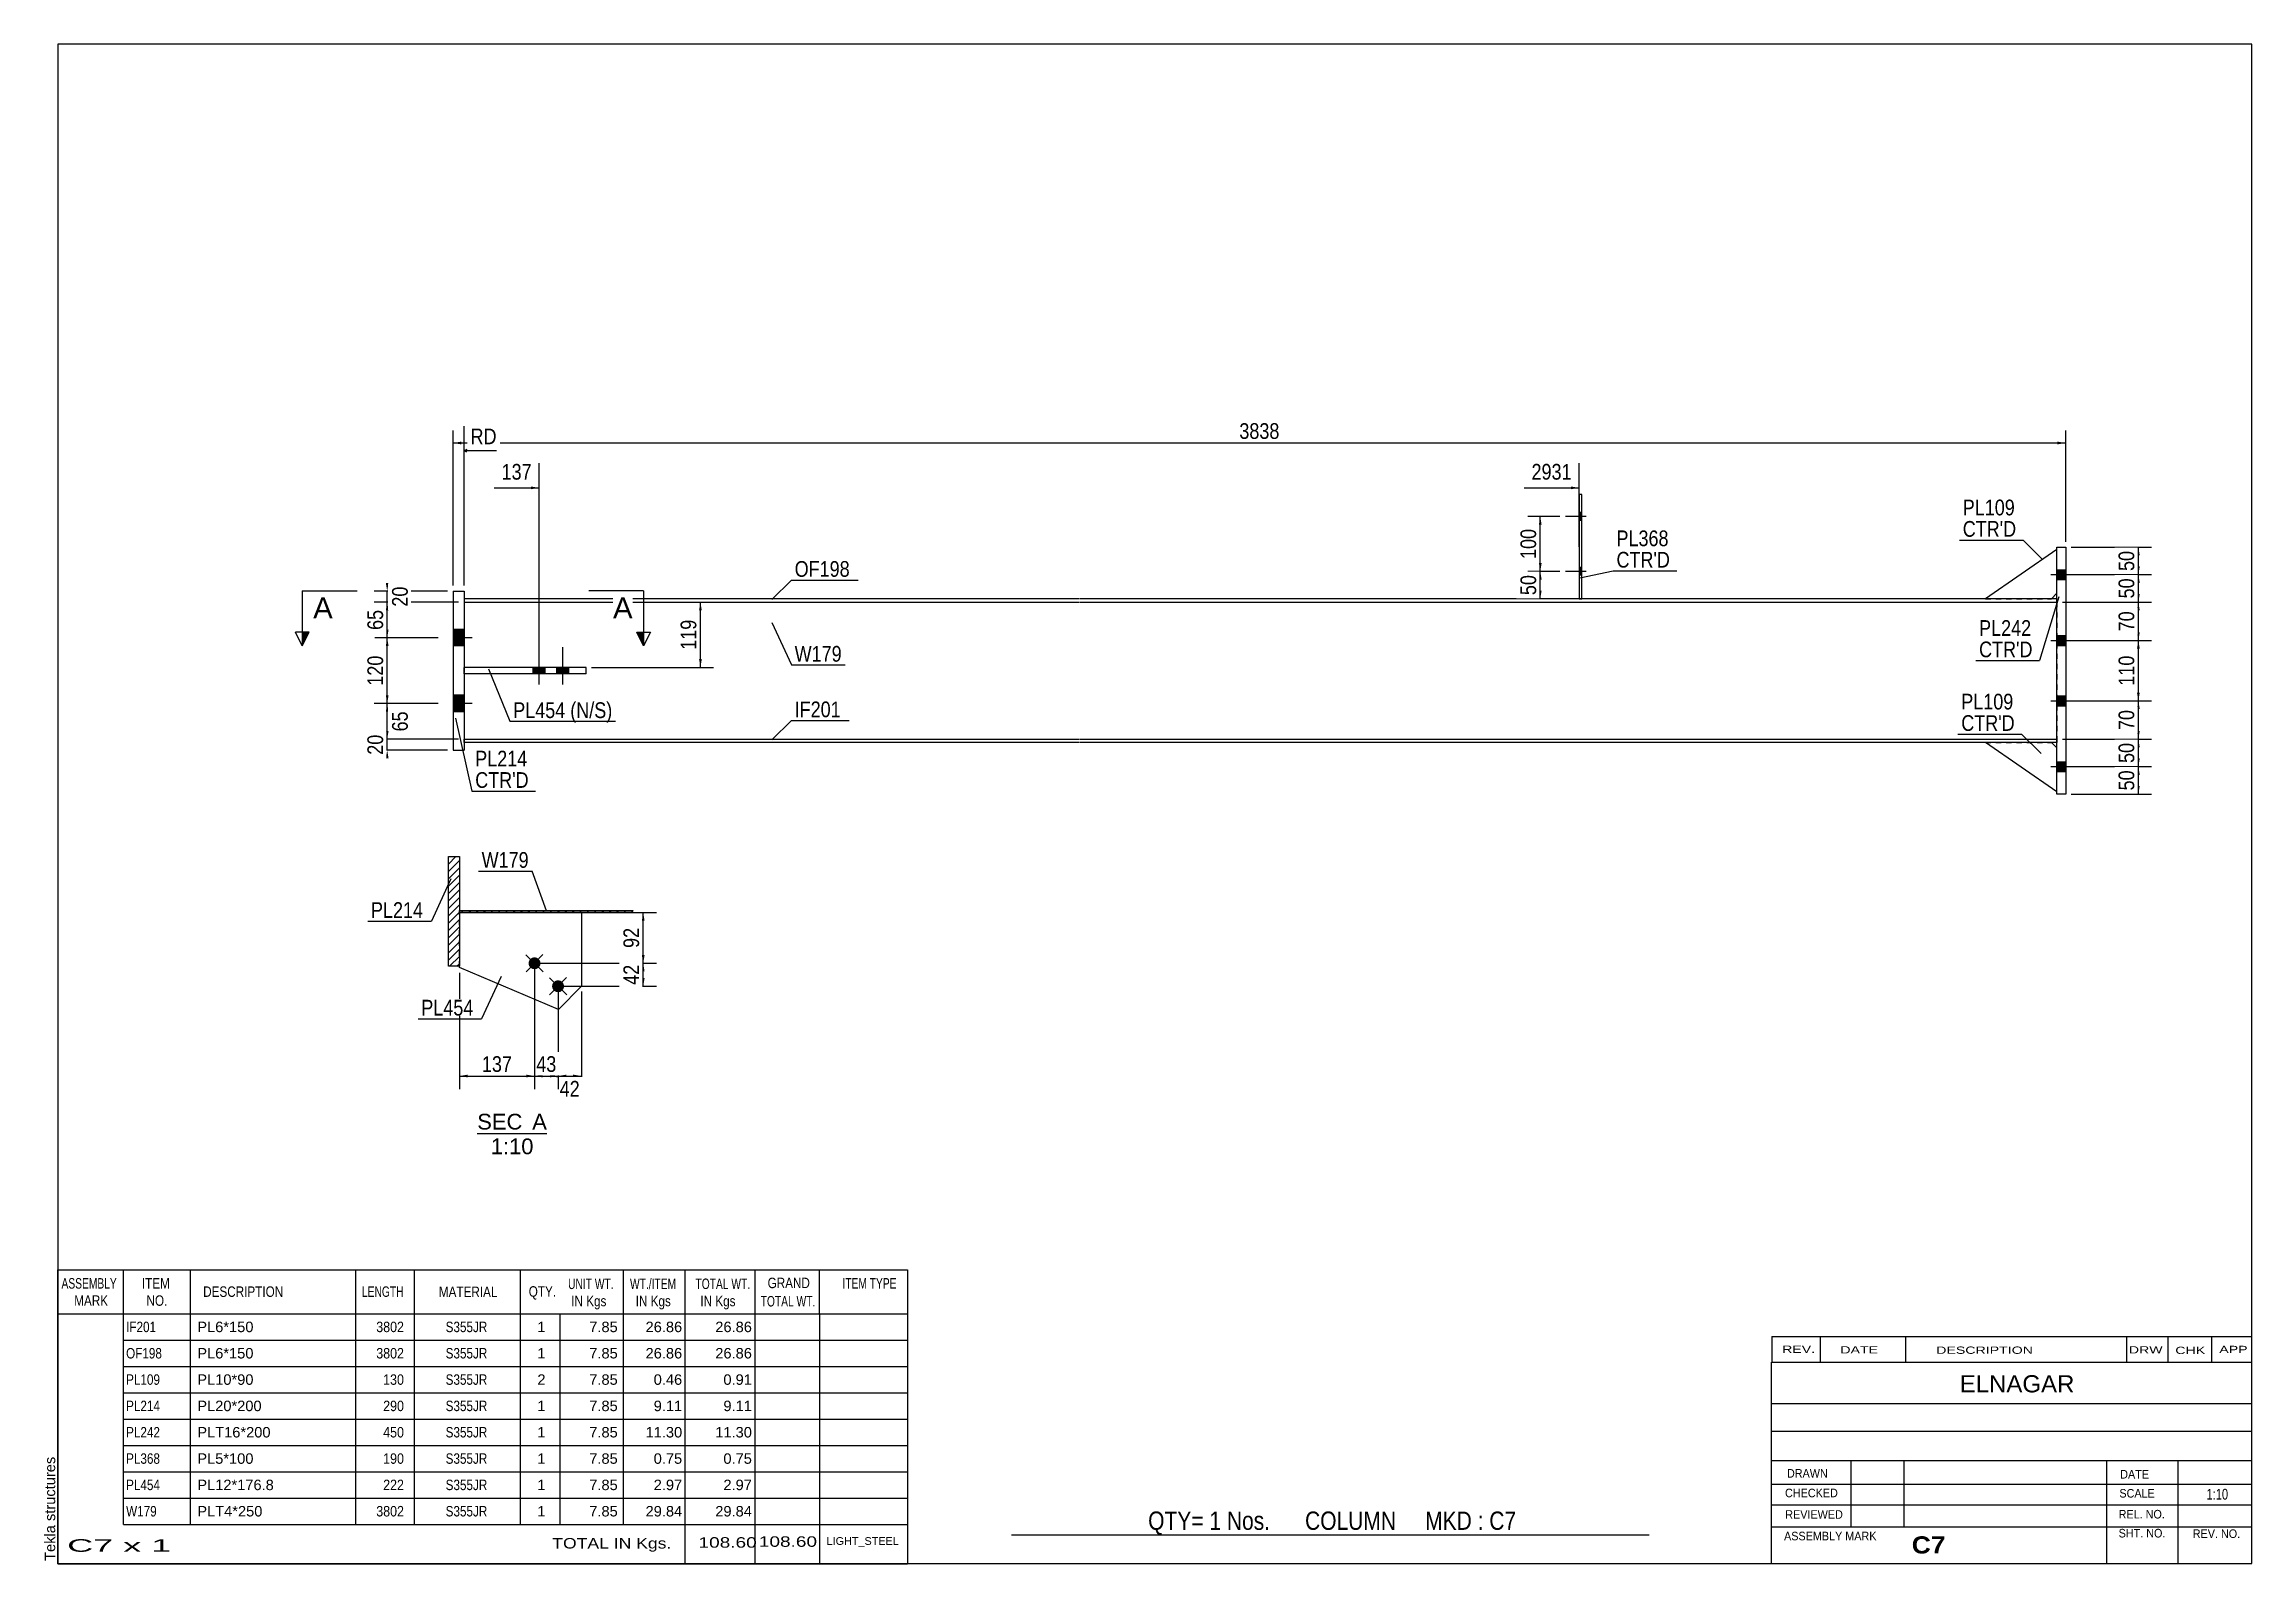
# Model space of a CAD drawing. Header units: millimetres. Extents: x -267 to 136, y -150 to 127.
import ezdxf

# ---------------------------------------------------------------- set-up
doc = ezdxf.new("R2010")
doc.units = ezdxf.units.MM
doc.linetypes.add('DXK_LINE_DOT1', pattern=[1.8814, 0.9407, -0.9407])
doc.styles.add('Arial', font='ARIAL.TTF', dxfattribs={"height": 0.2})
doc.styles.add('Arial Bold', font='ARIALBD.TTF', dxfattribs={"height": 0.2})
doc.styles.add('Arial Narrow', font='ARIALN.TTF', dxfattribs={"height": 0.2})

# ---------------------------------------------------------------- blocks, each defined once
blk = doc.blocks.new('Unknown-624481284-1710')
at = {"color": 5, "linetype": 'Continuous'}
for p, q in [((135.86, 126.71), (-264.14, 126.71)), ((-264.14, 126.71), (-264.14, -150.29)), ((135.86, -150.29), (135.86, 126.71)), ((-264.14, -150.29), (135.86, -150.29))]:
    blk.add_line(p, q, dxfattribs=at)
at = {"color": 174, "linetype": 'Continuous', "style": 'Arial'}
blk.add_text('Tekla structures', height=1.9102, rotation=90, dxfattribs=at).set_placement((-264.64, -149.79))
blk = doc.blocks.new('Unknown-624481284-12 - 2219')
at = {"color": 1, "linetype": 'Continuous'}
blk.add_line((-187.69, -71.9), (-175, -71.9), dxfattribs=at)
at = {"color": 0, "linetype": 'Continuous'}
blk.add_wipeout([(-179.47, -71.15), (-179.47, -68.15), (-187.69, -68.15), (-187.69, -71.15)], dxfattribs=at)
blk.add_wipeout([(-175, -71.15), (-175, -68.15), (-177.67, -68.15), (-177.67, -71.15)], dxfattribs=at)
blk.add_wipeout([(-177.45, -75.65), (-177.45, -72.65), (-185.23, -72.65), (-185.23, -75.65)], dxfattribs=at)
at = {"color": 136, "linetype": 'Continuous', "style": 'Arial'}
for s, height, p in [('SEC', 2.865, (-187.69, -71.15)), ('A', 2.87, (-177.67, -71.15)), ('1:10', 2.865, (-185.23, -75.65))]:
    blk.add_text(s, height=height, dxfattribs=at).set_placement(p)
blk = doc.blocks.new('Part-624481284-1267 - 1212')
at = {"color": 2, "linetype": 'Continuous'}
for p, q in [((100.32, -9.6), (87.32, -0.6)), ((99.32, -0.6), (100.32, -1.6))]:
    blk.add_line(p, q, dxfattribs=at)
at = {"color": 7, "linetype": 'DXK_LINE_DOT1'}
for p, q in [((87.32, -0.6), (99.32, -0.6)), ((100.32, -9.6), (100.32, -1.6))]:
    blk.add_line(p, q, dxfattribs=at)
blk = doc.blocks.new('Part-624481284-1259 - 1212')
at = {"color": 2, "linetype": 'Continuous'}
for p, q in [((-190.09, 0), (-77.86, 0)), ((-77.76, 0), (100.32, 0)), ((-77.86, -0.6), (-190.09, -0.6)), ((100.32, -0.6), (-77.76, -0.6))]:
    blk.add_line(p, q, dxfattribs=at)
at = {"color": 7, "linetype": 'DXK_LINE_DOT1'}
for p, q in [((-190.09, -0.6), (-190.09, 0)), ((100.32, 0), (100.32, -0.6))]:
    blk.add_line(p, q, dxfattribs=at)
blk = doc.blocks.new('Part-624481284-1268 - 1212')
at = {"color": 2, "linetype": 'Continuous'}
for p, q in [((-192.09, 27), (-190.09, 27)), ((-192.09, 27), (-192.09, -2)), ((-190.09, 27), (-190.09, 13.1)), ((-190.09, 11.9), (-190.09, -2)), ((-192.09, -2), (-190.09, -2))]:
    blk.add_line(p, q, dxfattribs=at)
at = {"color": 7, "linetype": 'DXK_LINE_DOT1'}
blk.add_line((-190.09, 13.1), (-190.09, 11.9), dxfattribs=at)
blk = doc.blocks.new('Part-624481284-1260 - 1212')
at = {"color": 2, "linetype": 'Continuous'}
for p, q in [((-77.86, 25.6), (-190.09, 25.6)), ((-190.09, 25), (-77.86, 25)), ((100.32, 25.6), (-77.76, 25.6)), ((-77.76, 25), (100.32, 25))]:
    blk.add_line(p, q, dxfattribs=at)
at = {"color": 7, "linetype": 'DXK_LINE_DOT1'}
for p, q in [((-190.09, 25.6), (-190.09, 25)), ((100.32, 25), (100.32, 25.6))]:
    blk.add_line(p, q, dxfattribs=at)
blk = doc.blocks.new('Part-624481284-1269 - 1212')
at = {"color": 2, "linetype": 'Continuous'}
for p, q in [((-190.09, 11.9), (-190.09, 13.1)), ((-167.86, 13.1), (-190.09, 13.1)), ((-172.05, 11.9), (-172.05, 13.1)), ((-167.86, 11.9), (-167.86, 13.1)), ((-167.86, 11.9), (-190.09, 11.9))]:
    blk.add_line(p, q, dxfattribs=at)
blk = doc.blocks.new('Part-624481284-1261 - 1212')
at = {"color": 2, "linetype": 'Continuous'}
for p, q in [((100.32, 35), (101.92, 35)), ((100.32, -10), (100.32, 35)), ((101.92, 35), (101.92, -10)), ((101.92, -10), (100.32, -10))]:
    blk.add_line(p, q, dxfattribs=at)
blk = doc.blocks.new('Part-624481284-1266 - 1212')
at = {"color": 2, "linetype": 'Continuous'}
for p, q in [((100.32, 34.6), (87.32, 25.6)), ((99.32, 25.6), (100.32, 26.6))]:
    blk.add_line(p, q, dxfattribs=at)
at = {"color": 7, "linetype": 'DXK_LINE_DOT1'}
for p, q in [((100.32, 26.6), (100.32, 34.6)), ((87.32, 25.6), (99.32, 25.6))]:
    blk.add_line(p, q, dxfattribs=at)
blk = doc.blocks.new('Part-624481284-1270 - 1212')
at = {"color": 7, "linetype": 'DXK_LINE_DOT1'}
for p, q in [((-190.09, 25), (-190.09, 13.1)), ((-190.09, 25), (-77.86, 25)), ((-77.76, 25), (100.32, 25)), ((100.32, 25), (100.32, 0)), ((-190.09, 11.9), (-190.09, 0)), ((-190.09, 0), (-77.86, 0)), ((-77.76, 0), (100.32, 0))]:
    blk.add_line(p, q, dxfattribs=at)
blk = doc.blocks.new('Part-624481284-2460 - 1212')
at = {"color": 2, "linetype": 'Continuous'}
for p, q in [((13.72, 44.6), (13.22, 44.6)), ((13.22, 44.6), (13.22, 25.6)), ((13.72, 25.6), (13.72, 44.6))]:
    blk.add_line(p, q, dxfattribs=at)
at = {"color": 7, "linetype": 'DXK_LINE_DOT1'}
blk.add_line((13.22, 25.6), (13.72, 25.6), dxfattribs=at)
blk = doc.blocks.new('Bolt-624481284-1271 - 1212')
at = {"linetype": 'Continuous'}
for points in [[(100.32, 30.9), (100.32, 29.1), (101.92, 29.1), (101.92, 30.9)], [(100.32, 30.9), (100.32, 29.1), (101.92, 29.1), (101.92, 30.9)], [(100.32, 18.9), (100.32, 17.1), (101.92, 17.1), (101.92, 18.9)], [(100.32, 18.9), (100.32, 17.1), (101.92, 17.1), (101.92, 18.9)], [(100.32, 7.9), (100.32, 6.1), (101.92, 6.1), (101.92, 7.9)], [(100.32, 7.9), (100.32, 6.1), (101.92, 6.1), (101.92, 7.9)], [(100.32, -4.1), (100.32, -5.9), (101.92, -5.9), (101.92, -4.1)], [(100.32, -4.1), (100.32, -5.9), (101.92, -5.9), (101.92, -4.1)]]:
    blk.add_hatch(color=3, dxfattribs=at).paths.add_polyline_path(points)
at = {"color": 3, "linetype": 'Continuous'}
for p, q in [((99.24, 30), (108.32, 30)), ((99.24, 30), (108.32, 30)), ((100.32, 30.9), (101.92, 30.9)), ((100.32, 30.9), (101.92, 30.9)), ((100.32, 29.1), (101.92, 29.1)), ((100.32, 29.1), (101.92, 29.1)), ((99.24, 18), (108.32, 18)), ((99.24, 18), (108.32, 18)), ((100.32, 18.9), (101.92, 18.9)), ((100.32, 18.9), (101.92, 18.9)), ((100.32, 17.1), (101.92, 17.1)), ((100.32, 17.1), (101.92, 17.1)), ((99.24, 7), (108.32, 7)), ((99.24, 7), (108.32, 7)), ((100.32, 7.9), (101.92, 7.9)), ((100.32, 7.9), (101.92, 7.9)), ((100.32, 6.1), (101.92, 6.1)), ((100.32, 6.1), (101.92, 6.1)), ((99.24, -5), (108.32, -5)), ((99.24, -5), (108.32, -5)), ((100.32, -4.1), (101.92, -4.1)), ((100.32, -4.1), (101.92, -4.1)), ((100.32, -5.9), (101.92, -5.9)), ((100.32, -5.9), (101.92, -5.9))]:
    blk.add_line(p, q, dxfattribs=at)
blk = doc.blocks.new('Bolt-624481284-1276 - 1212')
at = {"linetype": 'Continuous'}
for points in [[(-192.09, 20), (-192.09, 17), (-190.09, 17), (-190.09, 20)], [(-192.09, 20), (-192.09, 17), (-190.09, 17), (-190.09, 20)], [(-192.09, 8), (-192.09, 5), (-190.09, 5), (-190.09, 8)], [(-192.09, 8), (-192.09, 5), (-190.09, 5), (-190.09, 8)]]:
    blk.add_hatch(color=3, dxfattribs=at).paths.add_polyline_path(points)
at = {"color": 3, "linetype": 'Continuous'}
for p, q in [((-190.09, 20), (-192.09, 20)), ((-190.09, 20), (-192.09, 20)), ((-188.59, 18.5), (-192.09, 18.5)), ((-188.59, 18.5), (-192.09, 18.5)), ((-190.09, 17), (-192.09, 17)), ((-190.09, 17), (-192.09, 17)), ((-190.09, 8), (-192.09, 8)), ((-190.09, 8), (-192.09, 8)), ((-188.59, 6.5), (-192.09, 6.5)), ((-188.59, 6.5), (-192.09, 6.5)), ((-190.09, 5), (-192.09, 5)), ((-190.09, 5), (-192.09, 5))]:
    blk.add_line(p, q, dxfattribs=at)
blk = doc.blocks.new('Bolt-624481284-1277 - 1212')
at = {"linetype": 'Continuous'}
for points in [[(-177.49, 11.9), (-175.29, 11.9), (-175.29, 13.1), (-177.49, 13.1)], [(-173.2, 11.9), (-171, 11.9), (-171, 13.1), (-173.2, 13.1)]]:
    blk.add_hatch(color=3, dxfattribs=at).paths.add_polyline_path(points)
at = {"color": 3, "linetype": 'Continuous'}
for p, q in [((-176.39, 10), (-176.39, 16.8)), ((-172.1, 10), (-172.1, 16.8)), ((-177.49, 11.9), (-177.49, 13.1)), ((-175.29, 11.9), (-175.29, 13.1)), ((-173.2, 11.9), (-173.2, 13.1)), ((-171, 11.9), (-171, 13.1))]:
    blk.add_line(p, q, dxfattribs=at)
blk = doc.blocks.new('Bolt-624481284-2461 - 1212')
at = {"linetype": 'Continuous'}
for points in [[(13.72, 39.9), (13.72, 41.3), (13.22, 41.3), (13.22, 39.9)], [(13.72, 39.9), (13.72, 41.3), (13.22, 41.3), (13.22, 39.9)], [(13.72, 29.9), (13.72, 31.3), (13.22, 31.3), (13.22, 29.9)], [(13.72, 29.9), (13.72, 31.3), (13.22, 31.3), (13.22, 29.9)]]:
    blk.add_hatch(color=3, dxfattribs=at).paths.add_polyline_path(points)
at = {"color": 3, "linetype": 'Continuous'}
for p, q in [((14.52, 40.6), (10.72, 40.6)), ((14.52, 40.6), (10.72, 40.6)), ((13.72, 41.3), (13.22, 41.3)), ((13.72, 41.3), (13.22, 41.3)), ((13.72, 39.9), (13.22, 39.9)), ((13.72, 39.9), (13.22, 39.9)), ((14.52, 30.6), (10.72, 30.6)), ((14.52, 30.6), (10.72, 30.6)), ((13.72, 31.3), (13.22, 31.3)), ((13.72, 31.3), (13.22, 31.3)), ((13.72, 29.9), (13.22, 29.9)), ((13.72, 29.9), (13.22, 29.9))]:
    blk.add_line(p, q, dxfattribs=at)
blk = doc.blocks.new('Part-624481284-2231 - 2219')
at = {"linetype": 'Continuous'}
h = blk.add_hatch(dxfattribs=at)
h.set_pattern_fill('', scale=0.3, style=0, pattern_type=0)
h.set_pattern_definition([(45, (-192.9464, -21.4004), (-0.67352, 0.67352), [])])
h.paths.add_polyline_path([(-190.95, -21.4), (-192.95, -21.4), (-192.95, -41.4), (-190.95, -41.4)])
at = {"color": 2, "linetype": 'Continuous'}
for p, q in [((-192.95, -21.4), (-190.95, -21.4)), ((-192.95, -41.4), (-192.95, -21.4)), ((-190.95, -21.4), (-190.95, -41.4)), ((-190.95, -41.4), (-192.95, -41.4))]:
    blk.add_line(p, q, dxfattribs=at)
blk = doc.blocks.new('Bolt-624481284-2240 - 2219')
at = {"linetype": 'Continuous'}
for points in [[(-178.01, -41.63, -1), (-176.48, -40.06, -1)], [(-173.72, -45.82, -1), (-172.19, -44.25, -1)]]:
    blk.add_hatch(color=3, dxfattribs=at).paths.add_polyline_path(points)
at = {"color": 3, "linetype": 'Continuous'}
for p, q in [((-175.67, -42.38), (-178.82, -39.31)), ((-178.78, -42.42), (-175.71, -39.27)), ((-171.38, -46.57), (-174.53, -43.5)), ((-174.49, -46.61), (-171.42, -43.46))]:
    blk.add_line(p, q, dxfattribs=at)
blk = doc.blocks.new('Part-624481284-2232 - 2219')
at = {"color": 7, "linetype": 'DXK_LINE_DOT1'}
for p, q in [((-190.95, -31.6), (-168.71, -31.6)), ((-190.95, -41.4), (-190.95, -31.6))]:
    blk.add_line(p, q, dxfattribs=at)
at = {"color": 2, "linetype": 'Continuous'}
for p, q in [((-168.71, -31.6), (-168.71, -44.99)), ((-190.95, -41.6), (-190.95, -41.4)), ((-172.9, -49.28), (-190.95, -41.6)), ((-168.71, -44.99), (-172.9, -49.28))]:
    blk.add_line(p, q, dxfattribs=at)
blk = doc.blocks.new('Part-624481284-2233 - 2219')
at = {"linetype": 'Continuous'}
h = blk.add_hatch(dxfattribs=at)
h.set_pattern_fill('', scale=0.3, style=0, pattern_type=0)
h.set_pattern_definition([(45, (-159.2478, -31.2004), (-0.67352, 0.67352), [])])
h.paths.add_polyline_path([(-159.25, -31.6), (-159.25, -31.2), (-190.95, -31.2), (-190.95, -31.6)])
at = {"color": 2, "linetype": 'Continuous'}
for p, q in [((-190.95, -31.2), (-159.25, -31.2)), ((-190.95, -31.6), (-190.95, -31.2)), ((-159.25, -31.6), (-190.95, -31.6))]:
    blk.add_line(p, q, dxfattribs=at)
blk = doc.blocks.new('StraightDimension-624481284-1948 - 1212')
at = {"linetype": 'Continuous'}
for points in [[(114.92, 5.5), (115.17, 7), (115.42, 5.5)], [(115.42, 1.5), (115.17, 0), (114.92, 1.5)]]:
    blk.add_hatch(color=7, dxfattribs=at).paths.add_polyline_path(points)
at = {"color": 7, "linetype": 'Continuous'}
for p, q in [((106.92, 7), (117.57, 7)), ((115.17, 0), (115.17, 7)), ((101.32, 0), (117.57, 0))]:
    blk.add_line(p, q, dxfattribs=at)
at = {"color": 0}
blk.add_wipeout([(115.02, 5.93), (110.82, 5.93), (110.82, 1.07), (115.02, 1.07)], dxfattribs=at)
at = {"color": 3, "style": 'Arial Narrow'}
blk.add_text('70', height=2.863, rotation=90.0002, dxfattribs=at).set_placement((114.42, 1.67))
blk = doc.blocks.new('StraightDimension-624481284-2050 - 1212')
at = {"linetype": 'Continuous'}
for points in [[(-204.36, 23.5), (-204.11, 25), (-203.86, 23.5)], [(-203.86, 20), (-204.11, 18.5), (-204.36, 20)]]:
    blk.add_hatch(color=7, dxfattribs=at).paths.add_polyline_path(points)
at = {"color": 7, "linetype": 'Continuous'}
for p, q in [((-191.09, 25), (-206.36, 25)), ((-204.11, 18.5), (-204.11, 25)), ((-194.84, 18.5), (-206.36, 18.5))]:
    blk.add_line(p, q, dxfattribs=at)
at = {"color": 0}
blk.add_wipeout([(-204.26, 24.18), (-208.46, 24.18), (-208.46, 19.32), (-204.26, 19.32)], dxfattribs=at)
at = {"color": 3, "style": 'Arial Narrow'}
blk.add_text('65', height=2.863, rotation=90.0002, dxfattribs=at).set_placement((-204.86, 19.92))
blk = doc.blocks.new('StraightDimension-624481284-2051 - 1212')
at = {"linetype": 'Continuous'}
for points in [[(-204.36, 17), (-204.11, 18.5), (-203.86, 17)], [(-203.86, 8), (-204.11, 6.5), (-204.36, 8)]]:
    blk.add_hatch(color=7, dxfattribs=at).paths.add_polyline_path(points)
at = {"color": 7, "linetype": 'Continuous'}
for p, q in [((-194.84, 18.5), (-206.36, 18.5)), ((-204.11, 6.5), (-204.11, 18.5)), ((-194.84, 6.5), (-206.36, 6.5))]:
    blk.add_line(p, q, dxfattribs=at)
at = {"color": 0}
blk.add_wipeout([(-204.26, 15.84), (-208.46, 15.84), (-208.46, 9.16), (-204.26, 9.16)], dxfattribs=at)
at = {"color": 3, "style": 'Arial Narrow'}
blk.add_text('120', height=2.863, rotation=90.0002, dxfattribs=at).set_placement((-204.86, 9.76))
blk = doc.blocks.new('StraightDimension-624481284-2052 - 1212')
at = {"linetype": 'Continuous'}
for points in [[(-204.36, 5), (-204.11, 6.5), (-203.86, 5)], [(-203.86, 1.5), (-204.11, 0), (-204.36, 1.5)]]:
    blk.add_hatch(color=7, dxfattribs=at).paths.add_polyline_path(points)
at = {"color": 7, "linetype": 'Continuous'}
for p, q in [((-194.84, 6.5), (-206.51, 6.5)), ((-204.11, 0), (-204.11, 6.5)), ((-191.09, 0), (-206.51, 0))]:
    blk.add_line(p, q, dxfattribs=at)
at = {"color": 0}
blk.add_wipeout([(-199.76, 5.68), (-203.96, 5.68), (-203.96, 0.82), (-199.76, 0.82)], dxfattribs=at)
at = {"color": 3, "style": 'Arial Narrow'}
blk.add_text('65', height=2.863, rotation=90.0002, dxfattribs=at).set_placement((-200.36, 1.42))
blk = doc.blocks.new('StraightDimension-624481284-2001 - 1212')
at = {"linetype": 'Continuous'}
for points in [[(-147.25, 23.5), (-147, 25), (-146.75, 23.5)], [(-146.75, 14.6), (-147, 13.1), (-147.25, 14.6)]]:
    blk.add_hatch(color=7, dxfattribs=at).paths.add_polyline_path(points)
at = {"color": 7, "linetype": 'Continuous'}
for p, q in [((-166.86, 25), (-144.6, 25)), ((-147, 13.1), (-147, 25)), ((-166.86, 13.1), (-144.6, 13.1))]:
    blk.add_line(p, q, dxfattribs=at)
at = {"color": 0}
blk.add_wipeout([(-147.15, 22.39), (-151.35, 22.39), (-151.35, 15.71), (-147.15, 15.71)], dxfattribs=at)
at = {"color": 3, "style": 'Arial Narrow'}
blk.add_text('119', height=2.863, rotation=90.0002, dxfattribs=at).set_placement((-147.75, 16.31))
blk = doc.blocks.new('StraightDimension-624481284-1769 - 1212')
at = {"linetype": 'Continuous'}
for points in [[(-190.59, 53.75), (-192.09, 54), (-190.59, 54.25)], [(100.42, 54.25), (101.92, 54), (100.42, 53.75)]]:
    blk.add_hatch(color=7, dxfattribs=at).paths.add_polyline_path(points)
at = {"color": 7, "linetype": 'Continuous'}
for p, q in [((-192.09, 28), (-192.09, 56.25)), ((-192.09, 54), (101.92, 54)), ((101.92, 36), (101.92, 56.25))]:
    blk.add_line(p, q, dxfattribs=at)
at = {"color": 0}
blk.add_wipeout([(-40.83, 54.15), (-40.83, 58.35), (-49.34, 58.35), (-49.34, 54.15)], dxfattribs=at)
at = {"color": 3, "style": 'Arial Narrow'}
blk.add_text('3838', height=2.863, dxfattribs=at).set_placement((-48.74, 54.75))
blk = doc.blocks.new('StraightDimension-624481284-1944 - 1212')
at = {"linetype": 'Continuous'}
for points in [[(114.92, 33.5), (115.17, 35), (115.42, 33.5)], [(115.42, 31.5), (115.17, 30), (114.92, 31.5)]]:
    blk.add_hatch(color=7, dxfattribs=at).paths.add_polyline_path(points)
at = {"color": 7, "linetype": 'Continuous'}
for p, q in [((102.92, 35), (117.57, 35)), ((115.17, 30), (115.17, 35)), ((106.92, 30), (117.57, 30))]:
    blk.add_line(p, q, dxfattribs=at)
at = {"color": 0}
blk.add_wipeout([(115.02, 34.93), (110.82, 34.93), (110.82, 30.07), (115.02, 30.07)], dxfattribs=at)
at = {"color": 3, "style": 'Arial Narrow'}
blk.add_text('50', height=2.863, rotation=90.0002, dxfattribs=at).set_placement((114.42, 30.67))
blk = doc.blocks.new('StraightDimension-624481284-1945 - 1212')
at = {"linetype": 'Continuous'}
for points in [[(114.92, 28.5), (115.17, 30), (115.42, 28.5)], [(115.42, 26.5), (115.17, 25), (114.92, 26.5)]]:
    blk.add_hatch(color=7, dxfattribs=at).paths.add_polyline_path(points)
at = {"color": 7, "linetype": 'Continuous'}
for p, q in [((106.92, 30), (117.57, 30)), ((115.17, 25), (115.17, 30)), ((101.32, 25), (117.57, 25))]:
    blk.add_line(p, q, dxfattribs=at)
at = {"color": 0}
blk.add_wipeout([(115.02, 29.93), (110.82, 29.93), (110.82, 25.07), (115.02, 25.07)], dxfattribs=at)
at = {"color": 3, "style": 'Arial Narrow'}
blk.add_text('50', height=2.863, rotation=90.0002, dxfattribs=at).set_placement((114.42, 25.67))
blk = doc.blocks.new('StraightDimension-624481284-2725 - 1212')
at = {"linetype": 'Continuous'}
blk.add_hatch(color=7, dxfattribs=at).paths.add_polyline_path([(-177.89, 46.07), (-176.39, 45.82), (-177.89, 45.57)])
at = {"color": 7, "linetype": 'Continuous'}
for p, q in [((-176.39, 16.25), (-176.39, 50.32)), ((-184.63, 45.82), (-176.39, 45.82))]:
    blk.add_line(p, q, dxfattribs=at)
at = {"color": 0, "linetype": 'Continuous'}
blk.add_wipeout([(-183.56, 53.17), (-183.56, 57.37), (-189.51, 57.37), (-189.51, 53.17)], dxfattribs=at)
at = {"color": 7, "linetype": 'Continuous'}
for p, q in [((-190.09, 28), (-190.09, 57.07)), ((-189.59, 52.82), (-190.09, 52.57)), ((-189.59, 52.32), (-190.09, 52.57))]:
    blk.add_line(p, q, dxfattribs=at)
at = {"color": 3, "linetype": 'Continuous', "style": 'Arial Narrow'}
blk.add_text('RD', height=2.863, dxfattribs=at).set_placement((-188.91, 53.77))
at = {"color": 0}
blk.add_wipeout([(-177.17, 46.72), (-177.17, 50.92), (-183.85, 50.92), (-183.85, 46.72)], dxfattribs=at)
at = {"color": 7, "linetype": 'Continuous'}
blk.add_line((-184.16, 52.57), (-190.09, 52.57), dxfattribs=at)
at = {"color": 3, "style": 'Arial Narrow'}
blk.add_text('137', height=2.863, dxfattribs=at).set_placement((-183.25, 47.32))
blk = doc.blocks.new('StraightDimension-624481284-1946 - 1212')
at = {"linetype": 'Continuous'}
for points in [[(114.92, 23.5), (115.17, 25), (115.42, 23.5)], [(115.42, 19.5), (115.17, 18), (114.92, 19.5)]]:
    blk.add_hatch(color=7, dxfattribs=at).paths.add_polyline_path(points)
at = {"color": 7, "linetype": 'Continuous'}
for p, q in [((101.32, 25), (117.57, 25)), ((115.17, 18), (115.17, 25)), ((106.92, 18), (117.57, 18))]:
    blk.add_line(p, q, dxfattribs=at)
at = {"color": 0}
blk.add_wipeout([(115.02, 23.93), (110.82, 23.93), (110.82, 19.07), (115.02, 19.07)], dxfattribs=at)
at = {"color": 3, "style": 'Arial Narrow'}
blk.add_text('70', height=2.863, rotation=90.0002, dxfattribs=at).set_placement((114.42, 19.67))
blk = doc.blocks.new('StraightDimension-624481284-1947 - 1212')
at = {"linetype": 'Continuous'}
for points in [[(114.92, 16.5), (115.17, 18), (115.42, 16.5)], [(115.42, 8.5), (115.17, 7), (114.92, 8.5)]]:
    blk.add_hatch(color=7, dxfattribs=at).paths.add_polyline_path(points)
at = {"color": 7, "linetype": 'Continuous'}
for p, q in [((106.92, 18), (117.57, 18)), ((115.17, 7), (115.17, 18)), ((106.92, 7), (117.57, 7))]:
    blk.add_line(p, q, dxfattribs=at)
at = {"color": 0}
blk.add_wipeout([(115.02, 15.84), (110.82, 15.84), (110.82, 9.16), (115.02, 9.16)], dxfattribs=at)
at = {"color": 3, "style": 'Arial Narrow'}
blk.add_text('110', height=2.863, rotation=90.0002, dxfattribs=at).set_placement((114.42, 9.76))
blk = doc.blocks.new('StraightDimension-624481284-2786 - 1212')
at = {"linetype": 'Continuous'}
for points in [[(5.87, 39.1), (6.12, 40.6), (6.37, 39.1)], [(6.37, 32.1), (6.12, 30.6), (5.87, 32.1)]]:
    blk.add_hatch(color=7, dxfattribs=at).paths.add_polyline_path(points)
at = {"color": 7, "linetype": 'Continuous'}
for p, q in [((9.72, 40.6), (3.87, 40.6)), ((6.12, 30.6), (6.12, 40.6)), ((9.72, 30.6), (3.87, 30.6))]:
    blk.add_line(p, q, dxfattribs=at)
at = {"color": 0}
blk.add_wipeout([(5.97, 38.94), (1.77, 38.94), (1.77, 32.26), (5.97, 32.26)], dxfattribs=at)
at = {"color": 3, "style": 'Arial Narrow'}
blk.add_text('100', height=2.863, rotation=90.0002, dxfattribs=at).set_placement((5.37, 32.86))
blk = doc.blocks.new('StraightDimension-624481284-1949 - 1212')
at = {"linetype": 'Continuous'}
for points in [[(114.92, -1.5), (115.17, 0), (115.42, -1.5)], [(115.42, -3.5), (115.17, -5), (114.92, -3.5)]]:
    blk.add_hatch(color=7, dxfattribs=at).paths.add_polyline_path(points)
at = {"color": 7, "linetype": 'Continuous'}
for p, q in [((101.32, 0), (117.57, 0)), ((115.17, -5), (115.17, 0)), ((101.32, -5), (117.57, -5))]:
    blk.add_line(p, q, dxfattribs=at)
at = {"color": 0}
blk.add_wipeout([(115.02, -0.07), (110.82, -0.07), (110.82, -4.93), (115.02, -4.93)], dxfattribs=at)
at = {"color": 3, "style": 'Arial Narrow'}
blk.add_text('50', height=2.863, rotation=90.0002, dxfattribs=at).set_placement((114.42, -4.33))
blk = doc.blocks.new('StraightDimension-624481284-1950 - 1212')
at = {"linetype": 'Continuous'}
for points in [[(114.92, -6.5), (115.17, -5), (115.42, -6.5)], [(115.42, -8.5), (115.17, -10), (114.92, -8.5)]]:
    blk.add_hatch(color=7, dxfattribs=at).paths.add_polyline_path(points)
at = {"color": 7, "linetype": 'Continuous'}
for p, q in [((101.32, -5), (117.57, -5)), ((115.17, -10), (115.17, -5)), ((102.92, -10), (117.57, -10))]:
    blk.add_line(p, q, dxfattribs=at)
at = {"color": 0}
blk.add_wipeout([(115.02, -5.07), (110.82, -5.07), (110.82, -9.93), (115.02, -9.93)], dxfattribs=at)
at = {"color": 3, "style": 'Arial Narrow'}
blk.add_text('50', height=2.863, rotation=90.0002, dxfattribs=at).set_placement((114.42, -9.33))
blk = doc.blocks.new('StraightDimension-624481284-2049 - 1212')
at = {"linetype": 'Continuous'}
for points in [[(-203.86, 28.5), (-204.11, 27), (-204.36, 28.5)], [(-204.36, 23.5), (-204.11, 25), (-203.86, 23.5)]]:
    blk.add_hatch(color=7, dxfattribs=at).paths.add_polyline_path(points)
at = {"color": 7, "linetype": 'Continuous'}
for p, q in [((-193.09, 27), (-206.51, 27)), ((-191.09, 25), (-206.51, 25)), ((-204.11, 25), (-204.11, 27))]:
    blk.add_line(p, q, dxfattribs=at)
at = {"color": 0}
blk.add_wipeout([(-199.76, 28.43), (-203.96, 28.43), (-203.96, 23.57), (-199.76, 23.57)], dxfattribs=at)
at = {"color": 3, "style": 'Arial Narrow'}
blk.add_text('20', height=2.863, rotation=90.0002, dxfattribs=at).set_placement((-200.36, 24.17))
blk = doc.blocks.new('StraightDimension-624481284-2053 - 1212')
at = {"linetype": 'Continuous'}
for points in [[(-203.86, 1.5), (-204.11, 0), (-204.36, 1.5)], [(-204.36, -3.5), (-204.11, -2), (-203.86, -3.5)]]:
    blk.add_hatch(color=7, dxfattribs=at).paths.add_polyline_path(points)
at = {"color": 7, "linetype": 'Continuous'}
for p, q in [((-191.09, 0), (-206.36, 0)), ((-204.11, -2), (-204.11, 0)), ((-193.09, -2), (-206.36, -2))]:
    blk.add_line(p, q, dxfattribs=at)
at = {"color": 0}
blk.add_wipeout([(-204.26, 1.43), (-208.46, 1.43), (-208.46, -3.43), (-204.26, -3.43)], dxfattribs=at)
at = {"color": 3, "style": 'Arial Narrow'}
blk.add_text('20', height=2.863, rotation=90.0002, dxfattribs=at).set_placement((-204.86, -2.83))
blk = doc.blocks.new('StraightDimension-624481284-2724 - 1212')
at = {"linetype": 'Continuous'}
blk.add_hatch(color=7, dxfattribs=at).paths.add_polyline_path([(11.72, 46.07), (13.22, 45.82), (11.72, 45.57)])
at = {"color": 7, "linetype": 'Continuous'}
for p, q in [((13.22, 35.06), (13.22, 50.32)), ((3.16, 45.82), (13.22, 45.82))]:
    blk.add_line(p, q, dxfattribs=at)
at = {"color": 0}
blk.add_wipeout([(12.45, 46.72), (12.45, 50.92), (3.93, 50.92), (3.93, 46.72)], dxfattribs=at)
at = {"color": 3, "style": 'Arial Narrow'}
blk.add_text('2931', height=2.863, dxfattribs=at).set_placement((4.53, 47.32))
blk = doc.blocks.new('StraightDimension-624481284-2787 - 1212')
at = {"linetype": 'Continuous'}
for points in [[(5.87, 29.1), (6.12, 30.6), (6.37, 29.1)], [(6.37, 27.1), (6.12, 25.6), (5.87, 27.1)]]:
    blk.add_hatch(color=7, dxfattribs=at).paths.add_polyline_path(points)
at = {"color": 7, "linetype": 'Continuous'}
for p, q in [((9.72, 30.6), (3.87, 30.6)), ((6.12, 25.6), (6.12, 30.6)), ((7.86, 25.6), (3.87, 25.6))]:
    blk.add_line(p, q, dxfattribs=at)
at = {"color": 0}
blk.add_wipeout([(5.97, 30.53), (1.77, 30.53), (1.77, 25.67), (5.97, 25.67)], dxfattribs=at)
at = {"color": 3, "style": 'Arial Narrow'}
blk.add_text('50', height=2.863, rotation=90.0002, dxfattribs=at).set_placement((5.37, 26.27))
blk = doc.blocks.new('StraightDimension-624481284-2355 - 2219')
at = {"linetype": 'Continuous'}
for points in [[(-157.68, -33.1), (-157.43, -31.6), (-157.18, -33.1)], [(-157.18, -39.34), (-157.43, -40.84), (-157.68, -39.34)]]:
    blk.add_hatch(color=7, dxfattribs=at).paths.add_polyline_path(points)
at = {"color": 7, "linetype": 'Continuous'}
for p, q in [((-189.95, -31.6), (-155.03, -31.6)), ((-157.43, -40.84), (-157.43, -31.6)), ((-176.25, -40.84), (-155.03, -40.84))]:
    blk.add_line(p, q, dxfattribs=at)
at = {"color": 0}
blk.add_wipeout([(-157.58, -33.79), (-161.78, -33.79), (-161.78, -38.65), (-157.58, -38.65)], dxfattribs=at)
at = {"color": 3, "style": 'Arial Narrow'}
blk.add_text('92', height=2.863, rotation=90.0002, dxfattribs=at).set_placement((-158.18, -38.05))
blk = doc.blocks.new('StraightDimension-624481284-2356 - 2219')
at = {"linetype": 'Continuous'}
for points in [[(-157.68, -42.34), (-157.43, -40.84), (-157.18, -42.34)], [(-157.18, -43.54), (-157.43, -45.04), (-157.68, -43.54)]]:
    blk.add_hatch(color=7, dxfattribs=at).paths.add_polyline_path(points)
at = {"color": 7, "linetype": 'Continuous'}
for p, q in [((-176.25, -40.84), (-155.03, -40.84)), ((-157.43, -45.04), (-157.43, -40.84)), ((-171.95, -45.04), (-155.03, -45.04))]:
    blk.add_line(p, q, dxfattribs=at)
at = {"color": 0}
blk.add_wipeout([(-157.58, -40.51), (-161.78, -40.51), (-161.78, -45.37), (-157.58, -45.37)], dxfattribs=at)
at = {"color": 3, "style": 'Arial Narrow'}
blk.add_text('42', height=2.863, rotation=90.0002, dxfattribs=at).set_placement((-158.18, -44.77))
blk = doc.blocks.new('StraightDimension-624481284-2423 - 2219')
at = {"linetype": 'Continuous'}
for points in [[(-171.45, -61.65), (-172.95, -61.4), (-171.45, -61.15)], [(-170.21, -61.15), (-168.71, -61.4), (-170.21, -61.65)]]:
    blk.add_hatch(color=7, dxfattribs=at).paths.add_polyline_path(points)
at = {"color": 7, "linetype": 'Continuous'}
for p, q in [((-172.95, -46.04), (-172.95, -63.65)), ((-168.71, -45.99), (-168.71, -63.65)), ((-172.95, -61.4), (-168.71, -61.4))]:
    blk.add_line(p, q, dxfattribs=at)
at = {"color": 0}
blk.add_wipeout([(-168.4, -65.75), (-168.4, -61.55), (-173.26, -61.55), (-173.26, -65.75)], dxfattribs=at)
at = {"color": 3, "style": 'Arial Narrow'}
blk.add_text('42', height=2.863, dxfattribs=at).set_placement((-172.66, -65.15))
blk = doc.blocks.new('StraightDimension-624481284-2424 - 2219')
at = {"linetype": 'Continuous'}
for points in [[(-175.75, -61.65), (-177.25, -61.4), (-175.75, -61.15)], [(-174.45, -61.15), (-172.95, -61.4), (-174.45, -61.65)]]:
    blk.add_hatch(color=7, dxfattribs=at).paths.add_polyline_path(points)
at = {"color": 7, "linetype": 'Continuous'}
for p, q in [((-177.25, -41.84), (-177.25, -63.8)), ((-172.95, -46.04), (-172.95, -63.8)), ((-177.25, -61.4), (-172.95, -61.4))]:
    blk.add_line(p, q, dxfattribs=at)
at = {"color": 0}
blk.add_wipeout([(-172.67, -61.25), (-172.67, -57.05), (-177.53, -57.05), (-177.53, -61.25)], dxfattribs=at)
at = {"color": 3, "style": 'Arial Narrow'}
blk.add_text('43', height=2.863, dxfattribs=at).set_placement((-176.93, -60.65))
blk = doc.blocks.new('StraightDimension-624481284-2425 - 2219')
at = {"linetype": 'Continuous'}
for points in [[(-189.45, -61.65), (-190.95, -61.4), (-189.45, -61.15)], [(-178.75, -61.15), (-177.25, -61.4), (-178.75, -61.65)]]:
    blk.add_hatch(color=7, dxfattribs=at).paths.add_polyline_path(points)
at = {"color": 7, "linetype": 'Continuous'}
for p, q in [((-190.95, -42.6), (-190.95, -63.8)), ((-177.25, -41.84), (-177.25, -63.8)), ((-190.95, -61.4), (-177.25, -61.4))]:
    blk.add_line(p, q, dxfattribs=at)
at = {"color": 0}
blk.add_wipeout([(-180.75, -61.25), (-180.75, -57.05), (-187.44, -57.05), (-187.44, -61.25)], dxfattribs=at)
at = {"color": 3, "style": 'Arial Narrow'}
blk.add_text('137', height=2.863, dxfattribs=at).set_placement((-186.84, -60.65))
blk = doc.blocks.new('CBS_BOM-624481284-2797')
at = {"color": 7, "linetype": 'Continuous'}
for p, q in [((-264.17, -104.73), (-264.17, -96.73)), ((-264.17, -96.73), (-109.25, -96.73)), ((-252.17, -104.73), (-252.17, -96.73)), ((-239.98, -104.73), (-239.98, -96.73)), ((-209.82, -104.73), (-209.82, -96.73)), ((-199.14, -104.73), (-199.14, -96.73)), ((-179.82, -104.73), (-179.82, -96.73)), ((-161.02, -104.73), (-161.02, -96.73)), ((-149.81, -104.73), (-149.81, -96.73)), ((-137.02, -104.73), (-137.02, -96.73)), ((-125.27, -104.73), (-125.27, -96.73)), ((-109.25, -96.73), (-109.25, -104.72)), ((-264.17, -104.73), (-109.25, -104.73)), ((-264.17, -109.53), (-264.17, -104.73)), ((-252.17, -109.53), (-252.17, -104.73)), ((-239.98, -109.53), (-239.98, -104.73)), ((-209.82, -109.53), (-209.82, -104.73)), ((-199.14, -109.53), (-199.14, -104.73)), ((-179.82, -109.53), (-179.82, -104.73)), ((-172.56, -109.53), (-172.56, -104.73)), ((-161.02, -109.53), (-161.02, -104.73)), ((-149.81, -109.53), (-149.81, -104.73)), ((-137.02, -109.53), (-137.02, -104.73)), ((-125.25, -109.53), (-125.25, -104.73)), ((-109.25, -104.73), (-109.25, -109.53)), ((-264.17, -114.33), (-264.17, -109.53)), ((-252.17, -109.53), (-109.25, -109.53)), ((-252.17, -114.33), (-252.17, -109.53)), ((-239.98, -114.33), (-239.98, -109.53)), ((-209.82, -114.33), (-209.82, -109.53)), ((-199.14, -114.33), (-199.14, -109.53)), ((-179.82, -114.33), (-179.82, -109.53)), ((-172.56, -114.33), (-172.56, -109.53)), ((-161.02, -114.33), (-161.02, -109.53)), ((-149.81, -114.33), (-149.81, -109.53)), ((-137.02, -114.33), (-137.02, -109.53)), ((-125.25, -114.33), (-125.25, -109.53)), ((-109.25, -109.53), (-109.25, -114.33)), ((-264.17, -119.13), (-264.17, -114.33)), ((-252.17, -114.33), (-109.25, -114.33)), ((-252.17, -119.13), (-252.17, -114.33)), ((-239.98, -119.13), (-239.98, -114.33)), ((-209.82, -119.13), (-209.82, -114.33)), ((-199.14, -119.13), (-199.14, -114.33)), ((-179.82, -119.13), (-179.82, -114.33)), ((-172.56, -119.13), (-172.56, -114.33)), ((-161.02, -119.13), (-161.02, -114.33)), ((-149.81, -119.13), (-149.81, -114.33)), ((-137.02, -119.13), (-137.02, -114.33)), ((-125.25, -119.13), (-125.25, -114.33)), ((-109.25, -114.33), (-109.25, -119.13)), ((-264.17, -123.93), (-264.17, -119.13)), ((-252.17, -119.13), (-109.25, -119.13)), ((-252.17, -123.93), (-252.17, -119.13)), ((-239.98, -123.93), (-239.98, -119.13)), ((-209.82, -123.93), (-209.82, -119.13)), ((-199.14, -123.93), (-199.14, -119.13)), ((-179.82, -123.93), (-179.82, -119.13)), ((-172.56, -123.93), (-172.56, -119.13)), ((-161.02, -123.93), (-161.02, -119.13)), ((-149.81, -123.93), (-149.81, -119.13)), ((-137.02, -123.93), (-137.02, -119.13)), ((-125.25, -123.93), (-125.25, -119.13)), ((-109.25, -119.13), (-109.25, -123.93)), ((-264.17, -128.73), (-264.17, -123.93)), ((-252.17, -123.93), (-109.25, -123.93)), ((-252.17, -128.73), (-252.17, -123.93)), ((-239.98, -128.73), (-239.98, -123.93)), ((-209.82, -128.73), (-209.82, -123.93)), ((-199.14, -128.73), (-199.14, -123.93)), ((-179.82, -128.73), (-179.82, -123.93)), ((-172.56, -128.73), (-172.56, -123.93)), ((-161.02, -128.73), (-161.02, -123.93)), ((-149.81, -128.73), (-149.81, -123.93)), ((-137.02, -128.73), (-137.02, -123.93)), ((-125.25, -128.73), (-125.25, -123.93)), ((-109.25, -123.93), (-109.25, -128.73)), ((-264.17, -133.53), (-264.17, -128.73)), ((-252.17, -128.73), (-109.25, -128.73)), ((-252.17, -133.53), (-252.17, -128.73)), ((-239.98, -133.53), (-239.98, -128.73)), ((-209.82, -133.53), (-209.82, -128.73)), ((-199.14, -133.53), (-199.14, -128.73)), ((-179.82, -133.53), (-179.82, -128.73)), ((-172.56, -133.53), (-172.56, -128.73)), ((-161.02, -133.53), (-161.02, -128.73)), ((-149.81, -133.53), (-149.81, -128.73)), ((-137.02, -133.53), (-137.02, -128.73)), ((-125.25, -133.53), (-125.25, -128.73)), ((-109.25, -128.73), (-109.25, -133.53)), ((-264.17, -138.33), (-264.17, -133.53)), ((-252.17, -133.53), (-109.25, -133.53)), ((-252.17, -138.33), (-252.17, -133.53)), ((-239.98, -138.33), (-239.98, -133.53)), ((-209.82, -138.33), (-209.82, -133.53)), ((-199.14, -138.33), (-199.14, -133.53)), ((-179.82, -138.33), (-179.82, -133.53)), ((-172.56, -138.33), (-172.56, -133.53)), ((-161.02, -138.33), (-161.02, -133.53)), ((-149.81, -138.33), (-149.81, -133.53)), ((-137.02, -138.33), (-137.02, -133.53)), ((-125.25, -138.33), (-125.25, -133.53)), ((-109.25, -133.53), (-109.25, -138.33)), ((-264.17, -143.13), (-264.17, -138.33)), ((-252.17, -138.33), (-109.25, -138.33)), ((-252.17, -143.13), (-252.17, -138.33)), ((-239.98, -143.13), (-239.98, -138.33)), ((-209.82, -143.13), (-209.82, -138.33)), ((-199.14, -143.13), (-199.14, -138.33)), ((-179.82, -143.13), (-179.82, -138.33)), ((-172.56, -143.13), (-172.56, -138.33)), ((-161.02, -143.13), (-161.02, -138.33)), ((-149.81, -143.13), (-149.81, -138.33)), ((-137.02, -143.13), (-137.02, -138.33)), ((-125.25, -143.13), (-125.25, -138.33)), ((-109.25, -138.33), (-109.25, -143.13)), ((-264.17, -150.33), (-264.17, -143.15)), ((-252.17, -143.13), (-109.25, -143.13)), ((-149.81, -150.33), (-149.81, -143.15)), ((-137.02, -150.33), (-137.02, -143.15)), ((-125.22, -150.33), (-125.22, -143.15)), ((-109.25, -143.13), (-109.25, -150.33)), ((-264.17, -150.33), (-109.25, -150.33))]:
    blk.add_line(p, q, dxfattribs=at)
at = {"color": 3, "linetype": 'Continuous', "style": 'Arial'}
for s, height, width, p in [('ASSEMBLY', 1.91, 0.7, (-263.49, -100.15)), ('ITEM', 1.91, 0.8, (-248.84, -100.15)), ('DESCRIPTION', 1.9102, 0.8, (-237.66, -101.66)), ('LENGTH', 1.91, 0.7, (-208.71, -101.66)), ('MATERIAL', 1.91, 0.8, (-194.69, -101.7)), ('QTY.', 1.91, 0.8, (-178.3, -101.63)), ('UNIT WT.', 1.91, 0.7, (-171.13, -100.23)), ('WT./ITEM', 1.91, 0.7, (-159.84, -100.23)), ('TOTAL WT.', 1.91, 0.7, (-147.9, -100.23)), ('GRAND', 1.91, 0.8, (-134.75, -100.07)), ('ITEM TYPE', 1.91, 0.7, (-121.11, -100.15)), ('MARK', 1.91, 0.8, (-261.17, -103.29)), ('NO.', 1.91, 0.8, (-247.99, -103.29)), ('IN Kgs', 1.91, 0.8, (-170.55, -103.37)), ('IN Kgs', 1.91, 0.8, (-158.8, -103.37)), ('IN Kgs', 1.91, 0.8, (-147.01, -103.37)), ('TOTAL WT.', 1.91, 0.7, (-136.01, -103.41))]:
    blk.add_text(s, height=height, dxfattribs=dict(at, width=width)).set_placement(p)
at = {"color": 7, "linetype": 'Continuous', "style": 'Arial'}
for s, width, p in [('IF201', 0.8, (-251.71, -108.09)), ('3802', 0.85, (-206.1, -108.09)), ('S355JR', 0.8, (-193.45, -108.09)), ('OF198', 0.8, (-251.71, -112.89)), ('3802', 0.85, (-206.1, -112.89)), ('S355JR', 0.8, (-193.45, -112.89)), ('PL109', 0.8, (-251.71, -117.69)), ('130', 0.85, (-204.84, -117.69)), ('S355JR', 0.8, (-193.45, -117.69)), ('PL214', 0.8, (-251.71, -122.49)), ('290', 0.85, (-204.84, -122.49)), ('S355JR', 0.8, (-193.45, -122.49)), ('PL242', 0.8, (-251.71, -127.29)), ('450', 0.85, (-204.84, -127.29)), ('S355JR', 0.8, (-193.45, -127.29)), ('PL368', 0.8, (-251.71, -132.09)), ('190', 0.85, (-204.84, -132.09)), ('S355JR', 0.8, (-193.45, -132.09)), ('PL454', 0.8, (-251.71, -136.89)), ('222', 0.85, (-204.84, -136.89)), ('S355JR', 0.8, (-193.45, -136.89)), ('W179', 0.8, (-251.71, -141.69)), ('3802', 0.85, (-206.1, -141.69)), ('S355JR', 0.8, (-193.45, -141.69))]:
    blk.add_text(s, height=1.91, dxfattribs=dict(at, width=width)).set_placement(p)
for s, p in [('PL6*150', (-238.73, -108.09)), ('1', (-176.73, -108.09)), ('7.85', (-167.27, -108.09)), ('26.86', (-157, -108.09)), ('26.86', (-144.29, -108.09)), ('PL6*150', (-238.73, -112.89)), ('1', (-176.73, -112.89)), ('7.85', (-167.27, -112.89)), ('26.86', (-157, -112.89)), ('26.86', (-144.29, -112.89)), ('PL10*90', (-238.73, -117.69)), ('2', (-176.73, -117.69)), ('7.85', (-167.27, -117.69)), ('0.46', (-155.52, -117.69)), ('0.91', (-142.81, -117.69)), ('PL20*200', (-238.73, -122.49)), ('1', (-176.73, -122.49)), ('7.85', (-167.27, -122.49)), ('9.11', (-155.52, -122.49)), ('9.11', (-142.81, -122.49)), ('PLT16*200', (-238.73, -127.29)), ('1', (-176.73, -127.29)), ('7.85', (-167.27, -127.29)), ('11.30', (-157, -127.29)), ('11.30', (-144.29, -127.29)), ('PL5*100', (-238.73, -132.09)), ('1', (-176.73, -132.09)), ('7.85', (-167.27, -132.09)), ('0.75', (-155.52, -132.09)), ('0.75', (-142.81, -132.09)), ('PL12*176.8', (-238.73, -136.89)), ('1', (-176.73, -136.89)), ('7.85', (-167.27, -136.89)), ('2.97', (-155.52, -136.89)), ('2.97', (-142.81, -136.89)), ('PLT4*250', (-238.73, -141.69)), ('1', (-176.73, -141.69)), ('7.85', (-167.27, -141.69)), ('29.84', (-157, -141.69)), ('29.84', (-144.29, -141.69))]:
    blk.add_text(s, height=1.91, dxfattribs=at).set_placement(p)
at = {"color": 6, "linetype": 'Continuous', "style": 'Arial'}
for s, height, width, p in [('C7 x 1', 2.292, 2.05, (-262.45, -148.13)), ('TOTAL IN Kgs.', 1.9102, 1.2, (-174.01, -147.53)), ('108.60', 1.91, 1.3, (-147.35, -147.38)), ('108.60', 1.91, 1.3, (-136.35, -147.22))]:
    blk.add_text(s, height=height, dxfattribs=dict(at, width=width)).set_placement(p)
blk.add_text('LIGHT_STEEL', height=1.4135, dxfattribs=at).set_placement((-124, -146.87))
blk = doc.blocks.new('CBS_CALLOFF-624481284-2798')
at = {"color": 7, "linetype": 'Continuous'}
blk.add_line((-90.26, -145.03), (25.97, -145.04), dxfattribs=at)
at = {"color": 3, "linetype": 'Continuous', "style": 'Arial Narrow'}
blk.add_text('QTY= 1 Nos.      COLUMN     MKD : C7', height=3.3405, dxfattribs=at).set_placement((-65.37, -144.13))
blk = doc.blocks.new('CBS_NAME_BLOG-624481284-2799')
at = {"color": 7, "linetype": 'Continuous'}
for p, q in [((48.27, -113.54), (135.78, -113.54)), ((48.27, -150.25), (48.27, -113.55)), ((48.27, -121.08), (135.79, -121.08)), ((48.34, -126.13), (135.86, -126.13)), ((48.27, -131.51), (135.78, -131.51)), ((62.79, -143.61), (62.79, -131.51)), ((72.47, -143.59), (72.47, -131.52)), ((109.39, -150.25), (109.39, -131.52)), ((122.44, -150.25), (122.44, -131.51)), ((48.27, -135.81), (135.86, -135.79)), ((48.27, -139.55), (135.78, -139.55)), ((48.27, -143.6), (135.78, -143.6)), ((48.27, -150.29), (135.86, -150.29))]:
    blk.add_line(p, q, dxfattribs=at)
at = {"color": 3, "linetype": 'Continuous', "style": 'Arial'}
blk.add_text('ELNAGAR', height=3.133, dxfattribs=at).set_placement((82.59, -119.07))
at = {"color": 3, "linetype": 'Continuous'}
for s, height, style, width, p in [('CHECKED', 1.566, 'Arial', 0.9, (50.75, -138.19)), ('DRAWN', 1.566, 'Arial', 0.9, (51.1, -134.61)), ('SCALE', 1.566, 'Arial', 0.9, (111.71, -138.25)), ('DATE', 1.566, 'Arial', 0.9, (111.86, -134.78)), ('1:10', 1.957, 'Arial Narrow', 0.9, (127.6, -138.61)), ('REVIEWED', 1.566, 'Arial', 0.9, (50.79, -142.11)), ('REL. NO.', 1.566, 'Arial', 0.9, (111.57, -142.06)), ('ASSEMBLY MARK', 1.5663, 'Arial', 0.9, (50.57, -146.04)), ('SHT. NO.', 1.566, 'Arial', 0.9, (111.57, -145.52)), ('REV. NO.', 1.566, 'Arial', 0.9, (125.09, -145.61)), ('C7', 3.131, 'Arial Bold', 1.1, (73.85, -148.44))]:
    blk.add_text(s, height=height, dxfattribs=dict(at, style=style, width=width)).set_placement(p)
blk = doc.blocks.new('CBS_REVISION-624481284-2800')
at = {"color": 7, "linetype": 'Continuous'}
for p, q in [((48.35, -108.91), (135.85, -108.91)), ((48.35, -108.91), (48.35, -113.54)), ((57.15, -108.91), (57.15, -113.54)), ((72.74, -108.91), (72.74, -113.48)), ((113, -108.91), (113, -113.54)), ((120.54, -108.91), (120.54, -113.54)), ((128.49, -108.91), (128.49, -113.54)), ((48.35, -113.54), (135.85, -113.54))]:
    blk.add_line(p, q, dxfattribs=at)
at = {"color": 7, "style": 'Arial Narrow', "width": 1.7}
for s, height, p in [('REV.', 1.326, (50.21, -111.87)), ('DATE', 1.326, (60.83, -111.98)), ('DESCRIPTION', 1.3257, (78.31, -112.04)), ('DRW', 1.326, (113.43, -111.98)), ('CHK', 1.326, (121.91, -112.07)), ('APP', 1.326, (129.92, -111.91))]:
    blk.add_text(s, height=height, dxfattribs=at).set_placement(p)
blk = doc.blocks.new('SectionMark-624481284-2247 - 1212')
at = {"linetype": 'Continuous'}
for points in [[(-219.6, 19.54), (-218.35, 19.54), (-219.6, 17.04)], [(-158.62, 19.54), (-157.37, 19.54), (-157.37, 17.04)]]:
    blk.add_hatch(color=30, dxfattribs=at).paths.add_polyline_path(points)
at = {"color": 30, "linetype": 'Continuous'}
for p, q in [((-219.6, 17.04), (-220.85, 19.54)), ((-218.35, 19.54), (-220.85, 19.54)), ((-219.6, 17.04), (-218.35, 19.54)), ((-158.62, 19.54), (-156.12, 19.54)), ((-157.37, 17.04), (-158.62, 19.54)), ((-156.12, 19.54), (-157.37, 17.04))]:
    blk.add_line(p, q, dxfattribs=at)
at = {"color": 0, "linetype": 'Continuous'}
for points in [[(-214.04, 22.04), (-214.04, 26.04), (-217.6, 26.04), (-217.6, 22.04)], [(-159.37, 22.04), (-159.37, 26.04), (-162.93, 26.04), (-162.93, 22.04)]]:
    blk.add_wipeout(points, dxfattribs=at)
at = {"color": 30, "linetype": 'Continuous'}
for p, q in [((-219.6, 27.04), (-209.6, 27.04)), ((-219.6, 27.04), (-219.6, 17.04)), ((-157.37, 27.04), (-167.37, 27.04)), ((-157.37, 27.04), (-157.37, 17.04))]:
    blk.add_line(p, q, dxfattribs=at)
at = {"color": 96, "linetype": 'Continuous', "style": 'Arial'}
for p in [(-217.6, 22.04), (-162.93, 22.04)]:
    blk.add_text('A', height=3.82, dxfattribs=at).set_placement(p)
blk = doc.blocks.new('Mark-624481284-1347 - 1212')
at = {"color": 0}
blk.add_wipeout([(-121.41, 4.01), (-121.41, 7.01), (-129.82, 7.01), (-129.82, 4.01)], dxfattribs=at)
blk.add_wipeout([(-121.41, 4.01), (-121.41, 7.01), (-129.82, 7.01), (-129.82, 4.01)], dxfattribs=at)
at = {"color": 7, "linetype": 'Continuous'}
for p, q in [((-133.95, -0.12), (-130.42, 3.41)), ((-130.42, 3.41), (-119.91, 3.41))]:
    blk.add_line(p, q, dxfattribs=at)
at = {"color": 3, "style": 'Arial Narrow'}
blk.add_text('IF201', height=2.863, dxfattribs=at).set_placement((-129.82, 4.01))
blk = doc.blocks.new('Mark-624481284-1350 - 1212')
at = {"color": 0}
blk.add_wipeout([(-119.77, 29.61), (-119.77, 32.61), (-129.82, 32.61), (-129.82, 29.61)], dxfattribs=at)
blk.add_wipeout([(-119.77, 29.61), (-119.77, 32.61), (-129.82, 32.61), (-129.82, 29.61)], dxfattribs=at)
at = {"color": 7, "linetype": 'Continuous'}
for p, q in [((-133.95, 25.48), (-130.42, 29.01)), ((-130.42, 29.01), (-118.27, 29.01))]:
    blk.add_line(p, q, dxfattribs=at)
at = {"color": 3, "style": 'Arial Narrow'}
blk.add_text('OF198', height=2.863, dxfattribs=at).set_placement((-129.82, 29.61))
blk = doc.blocks.new('Mark-624481284-1353 - 1212')
at = {"color": 0}
blk.add_wipeout([(95.63, 18.84), (95.63, 21.84), (86.13, 21.84), (86.13, 18.84)], dxfattribs=at)
blk.add_wipeout([(95.63, 18.84), (95.63, 21.84), (86.13, 21.84), (86.13, 18.84)], dxfattribs=at)
blk.add_wipeout([(95.88, 14.94), (95.88, 17.94), (86.13, 17.94), (86.13, 14.94)], dxfattribs=at)
blk.add_wipeout([(95.88, 14.94), (95.88, 17.94), (86.13, 17.94), (86.13, 14.94)], dxfattribs=at)
at = {"color": 7, "linetype": 'Continuous'}
for p in [(100.67, 25.97), (85.53, 14.34)]:
    blk.add_line(p, (97.13, 14.34), dxfattribs=at)
at = {"color": 3, "style": 'Arial Narrow'}
blk.add_text('PL242', height=2.863, dxfattribs=at).set_placement((86.13, 18.84))
at = {"color": 1, "style": 'Arial Narrow'}
blk.add_text("CTR'D", height=2.863, dxfattribs=at).set_placement((86.13, 14.94))
blk = doc.blocks.new('Mark-624481284-1356 - 1212')
at = {"color": 0}
blk.add_wipeout([(92.65, 40.81), (92.65, 43.81), (83.15, 43.81), (83.15, 40.81)], dxfattribs=at)
blk.add_wipeout([(92.65, 40.81), (92.65, 43.81), (83.15, 43.81), (83.15, 40.81)], dxfattribs=at)
blk.add_wipeout([(92.9, 36.91), (92.9, 39.91), (83.15, 39.91), (83.15, 36.91)], dxfattribs=at)
blk.add_wipeout([(92.9, 36.91), (92.9, 39.91), (83.15, 39.91), (83.15, 36.91)], dxfattribs=at)
at = {"color": 7, "linetype": 'Continuous'}
for p in [(82.55, 36.31), (97.69, 32.77)]:
    blk.add_line(p, (94.15, 36.31), dxfattribs=at)
at = {"color": 3, "style": 'Arial Narrow'}
blk.add_text('PL109', height=2.863, dxfattribs=at).set_placement((83.15, 40.81))
at = {"color": 1, "style": 'Arial Narrow'}
blk.add_text("CTR'D", height=2.863, dxfattribs=at).set_placement((83.15, 36.91))
blk = doc.blocks.new('Mark-624481284-1359 - 1212')
at = {"color": 0}
blk.add_wipeout([(92.38, 5.42), (92.38, 8.42), (82.88, 8.42), (82.88, 5.42)], dxfattribs=at)
blk.add_wipeout([(92.38, 5.42), (92.38, 8.42), (82.88, 8.42), (82.88, 5.42)], dxfattribs=at)
blk.add_wipeout([(92.64, 1.52), (92.64, 4.52), (82.88, 4.52), (82.88, 1.52)], dxfattribs=at)
blk.add_wipeout([(92.64, 1.52), (92.64, 4.52), (82.88, 4.52), (82.88, 1.52)], dxfattribs=at)
at = {"color": 7, "linetype": 'Continuous'}
for p in [(82.28, 0.92), (97.42, -2.61)]:
    blk.add_line(p, (93.88, 0.92), dxfattribs=at)
at = {"color": 3, "style": 'Arial Narrow'}
blk.add_text('PL109', height=2.863, dxfattribs=at).set_placement((82.88, 5.42))
at = {"color": 1, "style": 'Arial Narrow'}
blk.add_text("CTR'D", height=2.863, dxfattribs=at).set_placement((82.88, 1.52))
blk = doc.blocks.new('Mark-624481284-1362 - 1212')
at = {"color": 0}
blk.add_wipeout([(-178.56, -4.97), (-178.56, -1.97), (-188.06, -1.97), (-188.06, -4.97)], dxfattribs=at)
blk.add_wipeout([(-178.56, -4.97), (-178.56, -1.97), (-188.06, -1.97), (-188.06, -4.97)], dxfattribs=at)
blk.add_wipeout([(-178.31, -8.87), (-178.31, -5.87), (-188.06, -5.87), (-188.06, -8.87)], dxfattribs=at)
blk.add_wipeout([(-178.31, -8.87), (-178.31, -5.87), (-188.06, -5.87), (-188.06, -8.87)], dxfattribs=at)
at = {"color": 7, "linetype": 'Continuous'}
for p, q in [((-191.66, 3.83), (-188.66, -9.47)), ((-188.66, -9.47), (-177.06, -9.47))]:
    blk.add_line(p, q, dxfattribs=at)
at = {"color": 3, "style": 'Arial Narrow'}
blk.add_text('PL214', height=2.863, dxfattribs=at).set_placement((-188.06, -4.97))
at = {"color": 1, "style": 'Arial Narrow'}
blk.add_text("CTR'D", height=2.863, dxfattribs=at).set_placement((-188.06, -8.87))
blk = doc.blocks.new('Mark-624481284-1365 - 1212')
at = {"color": 0}
blk.add_wipeout([(-171.63, 3.86), (-171.63, 6.86), (-181.13, 6.86), (-181.13, 3.86)], dxfattribs=at)
blk.add_wipeout([(-171.63, 3.86), (-171.63, 6.86), (-181.13, 6.86), (-181.13, 3.86)], dxfattribs=at)
at = {"color": 7, "linetype": 'Continuous'}
blk.add_line((-185.62, 12.83), (-181.73, 3.26), dxfattribs=at)
at = {"color": 0}
blk.add_wipeout([(-163.06, 3.86), (-163.06, 6.86), (-170.73, 6.86), (-170.73, 3.86)], dxfattribs=at)
blk.add_wipeout([(-163.06, 3.86), (-163.06, 6.86), (-170.73, 6.86), (-170.73, 3.86)], dxfattribs=at)
at = {"color": 7, "linetype": 'Continuous'}
blk.add_line((-181.73, 3.26), (-162.46, 3.26), dxfattribs=at)
at = {"color": 3, "style": 'Arial Narrow'}
for s, p in [('PL454', (-181.13, 3.86)), ('(N/', (-170.73, 3.86)), ('S)', (-166.35, 3.86))]:
    blk.add_text(s, height=2.863, dxfattribs=at).set_placement(p)
blk = doc.blocks.new('Mark-624481284-1368 - 1212')
at = {"color": 0}
blk.add_wipeout([(-121.23, 14.14), (-121.23, 17.14), (-129.82, 17.14), (-129.82, 14.14)], dxfattribs=at)
blk.add_wipeout([(-121.23, 14.14), (-121.23, 17.14), (-129.82, 17.14), (-129.82, 14.14)], dxfattribs=at)
at = {"color": 7, "linetype": 'Continuous'}
for p, q in [((-133.95, 21.28), (-130.42, 13.54)), ((-130.42, 13.54), (-120.63, 13.54))]:
    blk.add_line(p, q, dxfattribs=at)
at = {"color": 3, "style": 'Arial Narrow'}
blk.add_text('W179', height=2.863, dxfattribs=at).set_placement((-129.82, 14.14))
blk = doc.blocks.new('Mark-624481284-2465 - 1212')
at = {"color": 0}
blk.add_wipeout([(29.52, 35.19), (29.52, 38.19), (20.02, 38.19), (20.02, 35.19)], dxfattribs=at)
blk.add_wipeout([(29.52, 35.19), (29.52, 38.19), (20.02, 38.19), (20.02, 35.19)], dxfattribs=at)
blk.add_wipeout([(29.77, 31.29), (29.77, 34.29), (20.02, 34.29), (20.02, 31.29)], dxfattribs=at)
blk.add_wipeout([(29.77, 31.29), (29.77, 34.29), (20.02, 34.29), (20.02, 31.29)], dxfattribs=at)
at = {"color": 7, "linetype": 'Continuous'}
for p, q in [((13.35, 29.43), (19.42, 30.69)), ((19.42, 30.69), (31.02, 30.69))]:
    blk.add_line(p, q, dxfattribs=at)
at = {"color": 3, "style": 'Arial Narrow'}
blk.add_text('PL368', height=2.863, dxfattribs=at).set_placement((20.02, 35.19))
at = {"color": 1, "style": 'Arial Narrow'}
blk.add_text("CTR'D", height=2.863, dxfattribs=at).set_placement((20.02, 31.29))
blk = doc.blocks.new('Mark-624481284-2248 - 2219')
at = {"color": 0}
blk.add_wipeout([(-197.55, -32.57), (-197.55, -29.57), (-207.06, -29.57), (-207.06, -32.57)], dxfattribs=at)
blk.add_wipeout([(-197.55, -32.57), (-197.55, -29.57), (-207.06, -29.57), (-207.06, -32.57)], dxfattribs=at)
at = {"color": 7, "linetype": 'Continuous'}
for p in [(-192.52, -25.43), (-207.66, -33.17)]:
    blk.add_line(p, (-196.05, -33.17), dxfattribs=at)
at = {"color": 3, "style": 'Arial Narrow'}
blk.add_text('PL214', height=2.863, dxfattribs=at).set_placement((-207.06, -32.57))
blk = doc.blocks.new('Mark-624481284-2251 - 2219')
at = {"color": 0}
blk.add_wipeout([(-188.39, -50.37), (-188.39, -47.37), (-197.89, -47.37), (-197.89, -50.37)], dxfattribs=at)
blk.add_wipeout([(-188.39, -50.37), (-188.39, -47.37), (-197.89, -47.37), (-197.89, -50.37)], dxfattribs=at)
at = {"color": 7, "linetype": 'Continuous'}
for p in [(-183.35, -43.24), (-198.49, -50.97)]:
    blk.add_line(p, (-186.89, -50.97), dxfattribs=at)
at = {"color": 3, "style": 'Arial Narrow'}
blk.add_text('PL454', height=2.863, dxfattribs=at).set_placement((-197.89, -50.37))
blk = doc.blocks.new('Mark-624481284-2254 - 2219')
at = {"color": 0}
blk.add_wipeout([(-178.3, -23.44), (-178.3, -20.44), (-186.89, -20.44), (-186.89, -23.44)], dxfattribs=at)
blk.add_wipeout([(-178.3, -23.44), (-178.3, -20.44), (-186.89, -20.44), (-186.89, -23.44)], dxfattribs=at)
at = {"color": 7, "linetype": 'Continuous'}
for p in [(-187.49, -24.04), (-175.07, -31.26)]:
    blk.add_line(p, (-177.7, -24.04), dxfattribs=at)
at = {"color": 3, "style": 'Arial Narrow'}
blk.add_text('W179', height=2.863, dxfattribs=at).set_placement((-186.89, -23.44))

msp = doc.modelspace()

# ---------------------------------------------------------------- block references
for name in ['Unknown-624481284-1710', 'Part-624481284-2460 - 1212', 'Bolt-624481284-2461 - 1212', 'Part-624481284-1266 - 1212', 'Part-624481284-1261 - 1212', 'Bolt-624481284-1271 - 1212', 'Part-624481284-1268 - 1212', 'Part-624481284-1260 - 1212', 'Part-624481284-1270 - 1212', 'Bolt-624481284-1276 - 1212', 'Bolt-624481284-1277 - 1212', 'Part-624481284-1269 - 1212', 'Part-624481284-1259 - 1212', 'Part-624481284-1267 - 1212', 'Part-624481284-2231 - 2219', 'Part-624481284-2233 - 2219', 'Part-624481284-2232 - 2219', 'Bolt-624481284-2240 - 2219', 'CBS_BOM-624481284-2797', 'CBS_REVISION-624481284-2800', 'CBS_NAME_BLOG-624481284-2799', 'CBS_CALLOFF-624481284-2798']:
    msp.add_blockref(name, (0, 0))

# ---------------------------------------------------------------- next in the draw order: block references
for name in ['StraightDimension-624481284-1769 - 1212', 'StraightDimension-624481284-2050 - 1212', 'StraightDimension-624481284-2001 - 1212', 'Mark-624481284-1368 - 1212', 'Mark-624481284-1359 - 1212', 'Mark-624481284-1347 - 1212', 'StraightDimension-624481284-1948 - 1212', 'Mark-624481284-2248 - 2219', 'StraightDimension-624481284-2355 - 2219', 'Unknown-624481284-12 - 2219']:
    msp.add_blockref(name, (0, 0))

# ---------------------------------------------------------------- next in the draw order: block references
for name in ['StraightDimension-624481284-2725 - 1212', 'StraightDimension-624481284-2786 - 1212', 'Mark-624481284-1356 - 1212', 'Mark-624481284-1350 - 1212', 'StraightDimension-624481284-1944 - 1212', 'StraightDimension-624481284-2051 - 1212', 'StraightDimension-624481284-1949 - 1212', 'Mark-624481284-2254 - 2219', 'StraightDimension-624481284-2356 - 2219']:
    msp.add_blockref(name, (0, 0))

# ---------------------------------------------------------------- next in the draw order: block references
for name in ['StraightDimension-624481284-2724 - 1212', 'StraightDimension-624481284-2049 - 1212', 'StraightDimension-624481284-2787 - 1212', 'StraightDimension-624481284-1945 - 1212', 'StraightDimension-624481284-2052 - 1212', 'StraightDimension-624481284-1950 - 1212', 'StraightDimension-624481284-2423 - 2219']:
    msp.add_blockref(name, (0, 0))

# ---------------------------------------------------------------- next in the draw order: block references
for name in ['Mark-624481284-2465 - 1212', 'SectionMark-624481284-2247 - 1212', 'StraightDimension-624481284-1946 - 1212', 'StraightDimension-624481284-2053 - 1212', 'StraightDimension-624481284-2424 - 2219']:
    msp.add_blockref(name, (0, 0))

# ---------------------------------------------------------------- next in the draw order: block references
for name in ['Mark-624481284-1353 - 1212', 'StraightDimension-624481284-1947 - 1212', 'Mark-624481284-1362 - 1212', 'StraightDimension-624481284-2425 - 2219']:
    msp.add_blockref(name, (0, 0))

# ---------------------------------------------------------------- next in the draw order: block references
for name in ['Mark-624481284-1365 - 1212', 'Mark-624481284-2251 - 2219']:
    msp.add_blockref(name, (0, 0))

doc.saveas('drawing.dxf')
